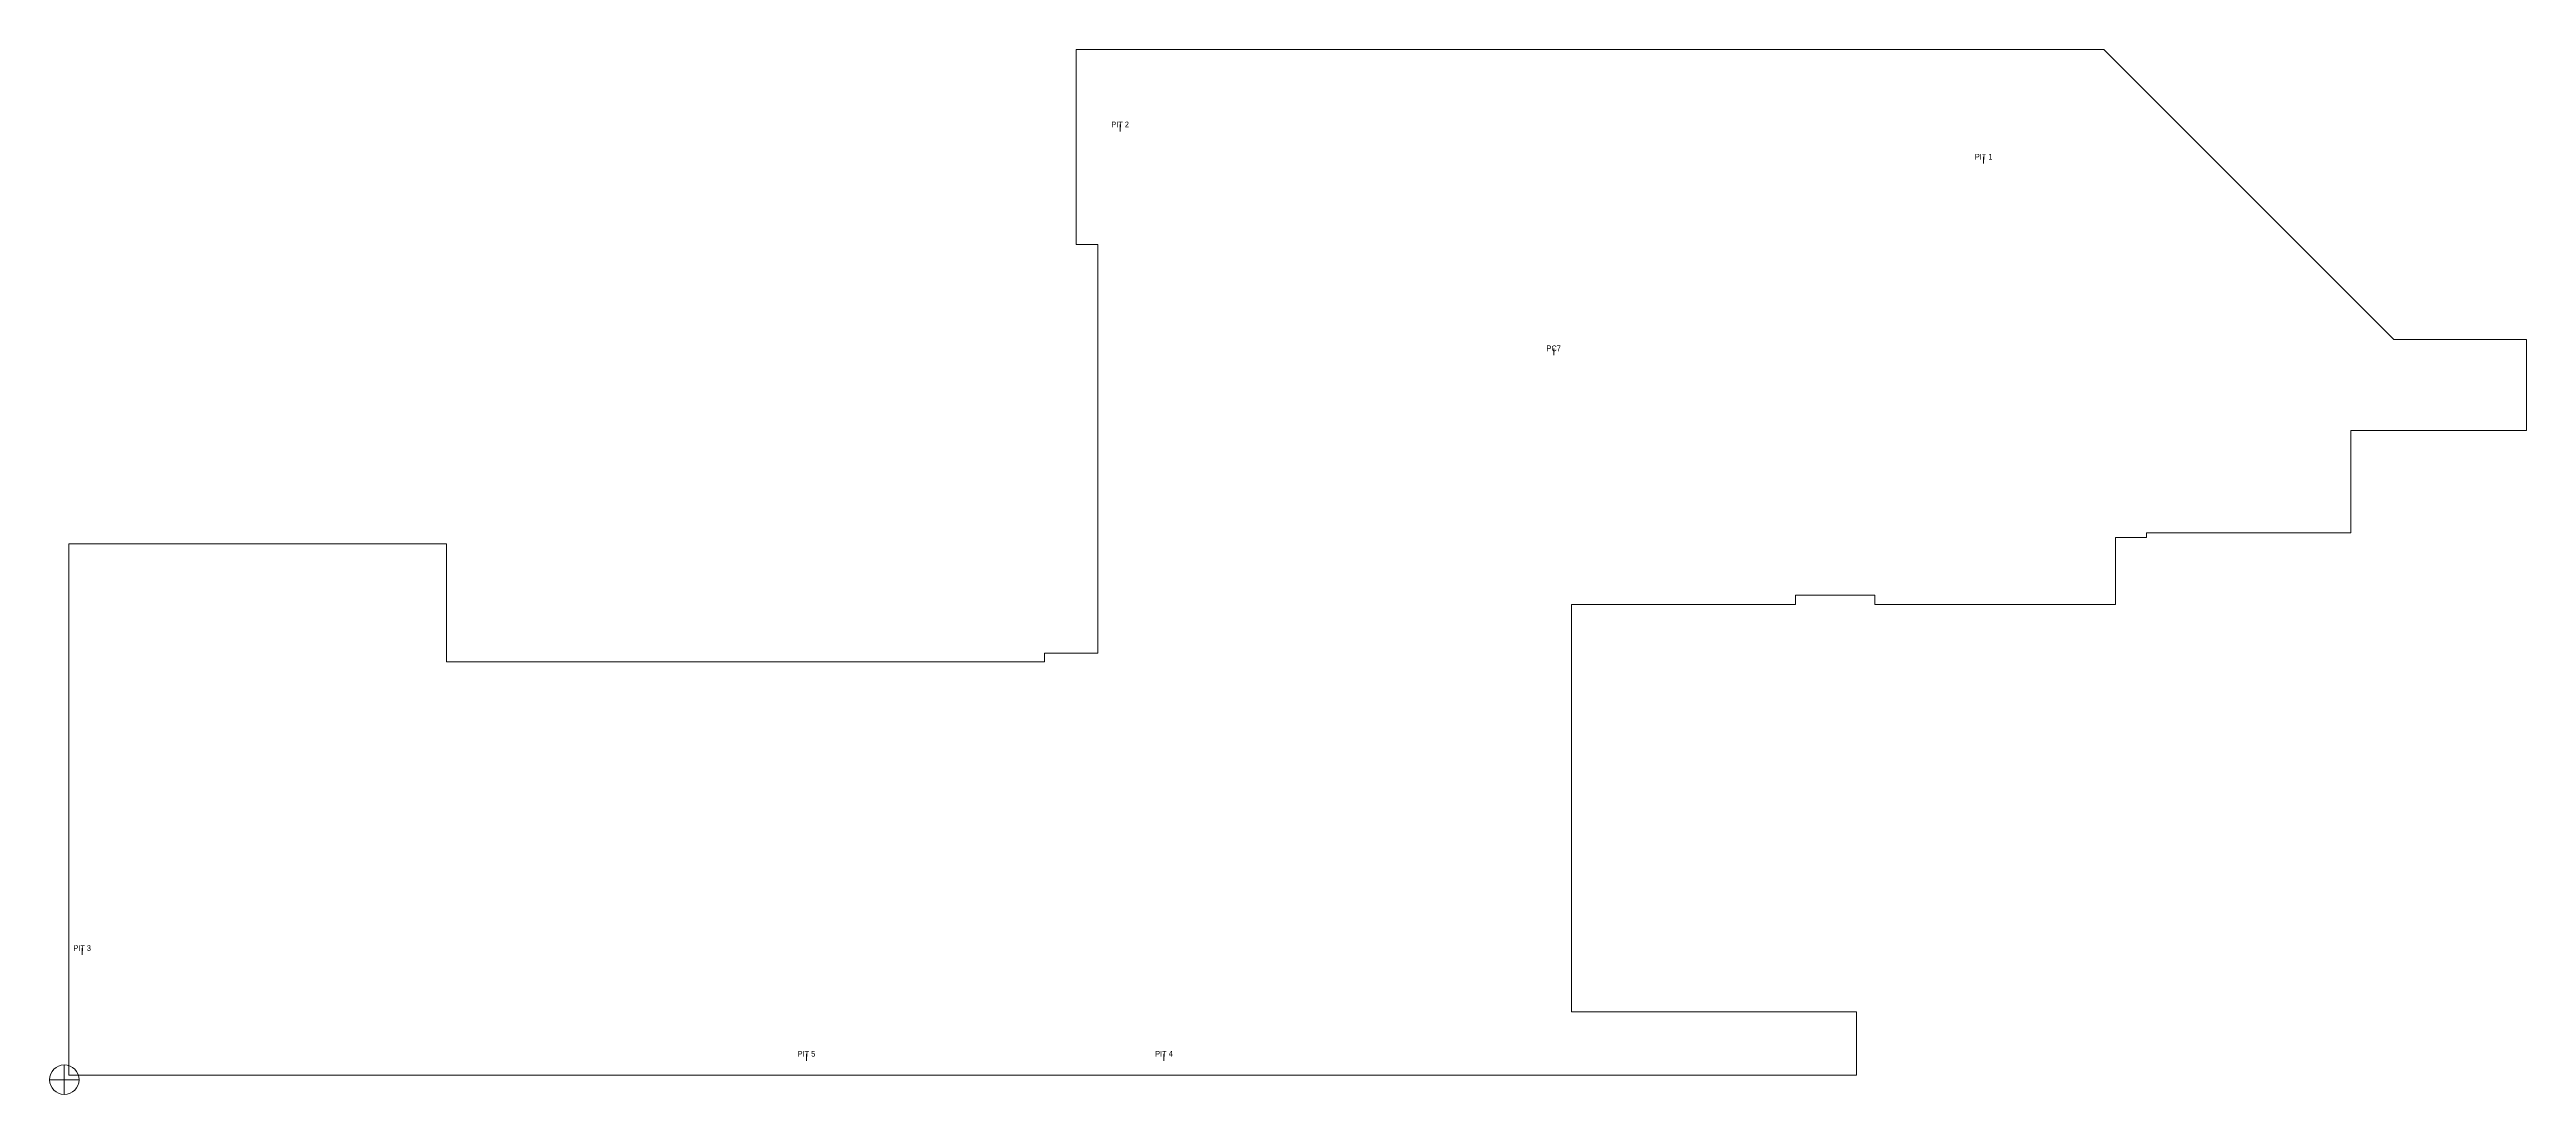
# Model space of a CAD drawing. Header units: millimetres. Extents: x -259680 to 286077, y -1281 to 94455.
# Drawn here: x -1281 to 213850, y -1281 to 89500 of the extents above; entities that cross this region are included whole.
import ezdxf
from ezdxf.enums import TextEntityAlignment as Align

# ---------------------------------------------------------------- set-up
doc = ezdxf.new("R2010")
doc.units = ezdxf.units.MM
doc.layers.get('0').update_dxf_attribs({"lineweight": 20})
doc.layers.get('Defpoints').update_dxf_attribs({"color": 151, "lineweight": 9})
for name, color, linetype, lineweight in [('NDC_S_ANNO', 7, 'Continuous', 20), ('NDC_S_DIM', 1, 'Continuous', 15), ('NDC_S_VN TEXT', 7, 'Continuous', 20)]:
    doc.layers.add(name, color=color, linetype=linetype, lineweight=lineweight)
doc.styles.add('ARIAL', font='arial.ttf', dxfattribs={"width": 0.8})
doc.styles.add('NDC_DIM', font='', dxfattribs={"width": 0.75})
doc.styles.get('NDC_DIM').set_extended_font_data('Dotum')
doc.dimstyles.new('NDC_dim_iso', dxfattribs={"dimtxt": 2.2, "dimasz": 1, "dimexe": 1.5, "dimexo": 2.5, "dimgap": 1, "dimtad": 1, "dimdec": 0, "dimzin": 0, "dimdsep": 46, "dimtxsty": 'NDC_DIM', "dimblk": 'DIMMARK', "dimcen": 0.09, "dimdle": 1.2, "dimclrd": 1, "dimclre": 1, "dimclrt": 3, "dimadec": 0, "dimazin": 0, "dimtfac": 1, "dimtdec": 0, "dimtix": 1, "dimtofl": 0, "dimtmove": 0, "dimatfit": 3, "dimfxl": 6, "dimfxlon": 1, "dimtolj": 1, "dimtzin": 0, "dimarcsym": 0})

# ---------------------------------------------------------------- blocks, each defined once
blk = doc.blocks.new('DIMMARK')
at = {"layer": 'NDC_S_DIM', "color": 1}
blk.add_line((-1.5, 0), (1, 0), dxfattribs=at)
at = {"layer": 'NDC_S_DIM', "color": 2, "const_width": 0.1}
blk.add_lwpolyline([(-0.4, -0.4), (0.4, 0.4)], dxfattribs=at)
blk = doc.blocks.new('*U221')
at = {"layer": 'NDC_S_ANNO', "ltscale": 0.8, "style": 'ARIAL', "width": 0.8, "flags": 1}
blk.add_attdef('CHU_THICH', text='', height=2.5, dxfattribs=at).set_placement((0, 0), align=Align.MIDDLE_CENTER)
at = {"layer": 'NDC_S_ANNO', "ltscale": 0.8, "style": 'ARIAL', "width": 0.8}
blk.add_attdef('TEN', text='', height=2.5, dxfattribs=at).set_placement((0, 3), align=Align.MIDDLE_CENTER)
at = {"layer": 'Defpoints'}
blk.add_leader([(0, 0), (0, 3)], dimstyle='NDC_dim_iso', override={"dimgap": 0.625, "dimtad": 0}, dxfattribs=at)

msp = doc.modelspace()

# ---------------------------------------------------------------- hatches: boundary and pattern name
at = {"layer": 'NDC_S_DIM', "ltscale": 100}
h = msp.add_hatch(dxfattribs=at)
h.set_pattern_fill('CROSS', color=256, scale=50)
h.paths.add_polyline_path([(87300, 89500), (87300, 71950), (63350, 71950), (63350, 66800), (44500, 66800), (44500, 64200), (3550, 64200), (3550, 89500)], flags=17)
h.paths.add_polyline_path([(87300, 89500), (87300, 71950), (63350, 71950), (63350, 66800), (44500, 66800), (44500, 64200), (3550, 64200), (3550, 89500)], flags=17)

# ---------------------------------------------------------------- linework, layer by layer
at = {"ltscale": 100}
msp.add_lwpolyline([(400, 46550), (33200, 46550), (33200.1, 36299.4), (85150, 36300.1), (85150, 37050), (89779.8, 37050.1), (89779.8, 72550), (87900, 72550), (87900, 89500), (177131.7, 89500), (202332.5, 64300), (213850, 64300), (213850, 56936.9), (213850, 56612.8), (213850, 56400), (198600.9, 56400), (198600.9, 47500), (180850, 47500), (180850, 47100), (178150, 47100), (178150, 41299.8), (157250, 41299.8), (157250, 42100), (150350, 42100), (150350, 41299.8), (130900, 41299.8), (130900, 5899.5), (155662.3, 5899.5), (155657.4, 4454.5), (155657.4, 4454.5), (155662.3, 400), (400, 400)], close=True, dxfattribs=at)
at = {"layer": 'Defpoints'}
for p, q in [((0, 1280.7), (0, -1280.7)), ((-1280.7, 0), (1280.7, 0))]:
    msp.add_line(p, q, dxfattribs=at)
msp.add_circle((0, 0), 1280.7, dxfattribs=at)

# ---------------------------------------------------------------- block references
at = {"layer": 'NDC_S_VN TEXT', "xscale": 200, "yscale": 200, "zscale": 200}
for p, values in [((91704.5, 82387.2), {'TEN': 'PIT 2'}), ((166704.5, 79587.2), {'TEN': 'PIT 1'}), ((129361.7, 62940), {'TEN': 'PC7'}), ((1554.5, 10837.2), {'TEN': 'PIT 3'}), ((64461.7, 1655.8), {'TEN': 'PIT 5'}), ((95511.7, 1655.8), {'TEN': 'PIT 4'})]:
    msp.add_blockref('*U221', p, dxfattribs=at).add_auto_attribs(values)

doc.saveas('drawing.dxf')
